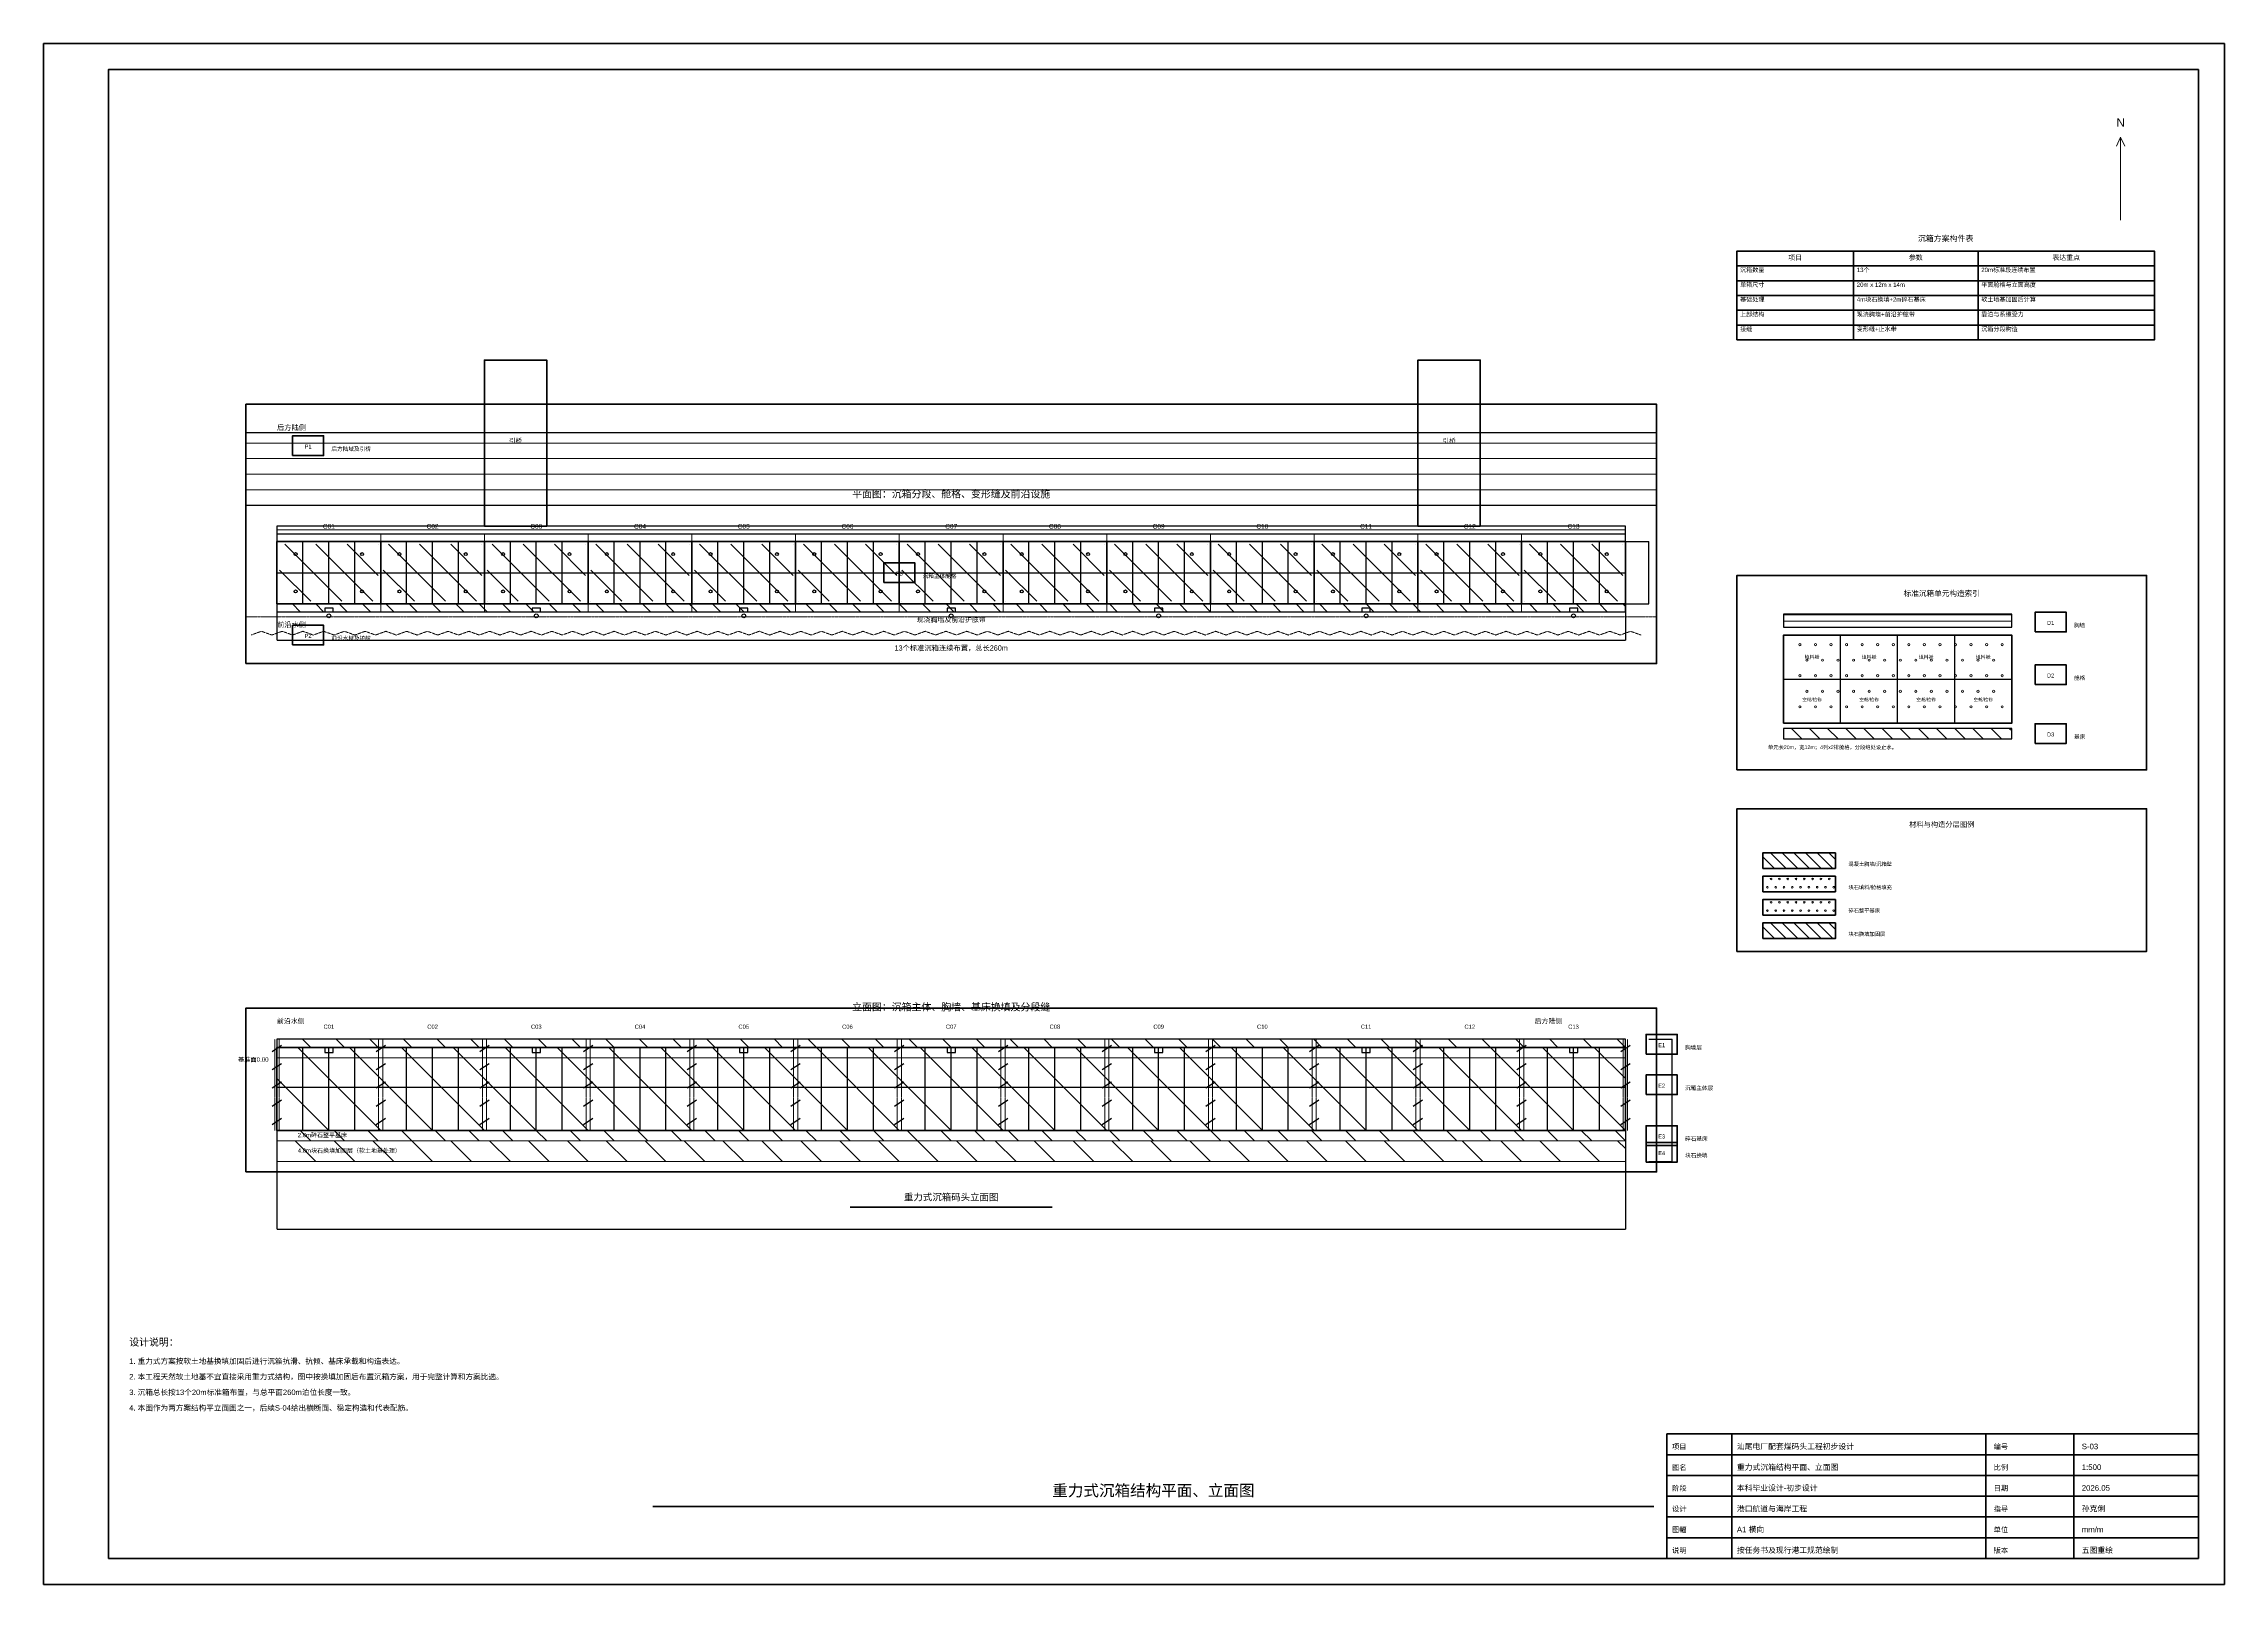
# Model space of a CAD drawing. Header units: millimetres. Extents: x 0 to 420500, y 0 to 297000.
import ezdxf
from ezdxf.enums import TextEntityAlignment as Align

# ---------------------------------------------------------------- set-up
doc = ezdxf.new("R2010")
doc.units = ezdxf.units.MM
doc.linetypes.add('CENTER', pattern=[2, 1.25, -0.25, 0.25, -0.25])
doc.linetypes.add('DASHED', pattern=[0.75, 0.5, -0.25])
for name, color, linetype, lineweight in [('0_FRAME', 7, 'Continuous', 70), ('1_MAIN', 1, 'Continuous', 50), ('2_SECONDARY', 2, 'Continuous', 25), ('3_CENTERLINE', 4, 'CENTER', 15), ('3_WATER', 4, 'DASHED', 15), ('4_HATCH', 8, 'Continuous', 13), ('5_DIM', 3, 'Continuous', 15), ('6_TEXT', 7, 'Continuous', 25)]:
    doc.layers.add(name, color=color, linetype=linetype, lineweight=lineweight)
doc.styles.get("Standard").update_dxf_attribs({"font": 'arial.ttf'})
doc.dimstyles.new('ISO-25', dxfattribs={"dimtxt": 2.5, "dimasz": 2.5, "dimexe": 1.25, "dimexo": 0.625, "dimtad": 1, "dimtxsty": 'Standard', "dimcen": 2.5, "dimadec": 0, "dimazin": 0, "dimtfac": 1, "dimtmove": 0, "dimatfit": 3, "dimfxl": 1, "dimarcsym": 0})

# ---------------------------------------------------------------- blocks, each defined once
blk = doc.blocks.new('*D1')
at = {"layer": '5_DIM', "color": 0, "lineweight": -2, "transparency": 16777216}
for p, q in [((45000, 188999), (45000, 181999)), ((305000, 188999), (305000, 181999)), ((45002, 182000), (304998, 182000))]:
    blk.add_line(p, q, dxfattribs=at)
at = {"layer": '5_DIM', "color": 0, "transparency": 16777216}
for points in [[(45002, 182000), (45002, 182000), (45000, 182000)], [(304998, 182000), (304998, 182000), (305000, 182000)]]:
    blk.add_solid(points, dxfattribs=at)
at = {"layer": 'Defpoints', "color": 0, "transparency": 16777216}
for p in [(45000, 189000), (305000, 189000), (305000, 182000)]:
    blk.add_point(p, dxfattribs=at)
at = {"layer": '5_DIM', "color": 0, "transparency": 16777216, "insert": (175000, 182002), "char_height": 2.5, "attachment_point": 5}
blk.add_mtext('260000', dxfattribs=at)
blk = doc.blocks.new('*D2')
at = {"layer": '5_DIM', "color": 0, "lineweight": -2, "transparency": 16777216}
for p, q in [((305001, 201000), (309501, 201000)), ((309500, 189003), (309500, 200998)), ((305001, 189000), (309501, 189000))]:
    blk.add_line(p, q, dxfattribs=at)
at = {"layer": '5_DIM', "color": 0, "transparency": 16777216}
for points in [[(309500, 200998), (309500, 200998), (309500, 201000)], [(309500, 189003), (309500, 189003), (309500, 189000)]]:
    blk.add_solid(points, dxfattribs=at)
at = {"layer": 'Defpoints', "color": 0, "transparency": 16777216}
for p in [(305000, 201000), (309500, 201000), (305000, 189000)]:
    blk.add_point(p, dxfattribs=at)
at = {"layer": '5_DIM', "color": 0, "transparency": 16777216, "insert": (309498, 195000), "char_height": 2.5, "attachment_point": 5, "rotation": 90}
blk.add_mtext('12000', dxfattribs=at)
blk = doc.blocks.new('*D3')
at = {"layer": '5_DIM', "color": 0, "lineweight": -2, "transparency": 16777216}
for p, q in [((45000, 87499), (45000, 68499)), ((305000, 87499), (305000, 68499)), ((45002, 68500), (304998, 68500))]:
    blk.add_line(p, q, dxfattribs=at)
at = {"layer": '5_DIM', "color": 0, "transparency": 16777216}
for points in [[(45002, 68500), (45002, 68500), (45000, 68500)], [(304998, 68500), (304998, 68500), (305000, 68500)]]:
    blk.add_solid(points, dxfattribs=at)
at = {"layer": 'Defpoints', "color": 0, "transparency": 16777216}
for p in [(45000, 87500), (305000, 87500), (305000, 68500)]:
    blk.add_point(p, dxfattribs=at)
at = {"layer": '5_DIM', "color": 0, "transparency": 16777216, "insert": (175000, 68502), "char_height": 2.5, "attachment_point": 5}
blk.add_mtext('260000', dxfattribs=at)
blk = doc.blocks.new('*D4')
at = {"layer": '5_DIM', "color": 0, "lineweight": -2, "transparency": 16777216}
for p, q in [((309501, 105100), (314001, 105100)), ((314000, 81503), (314000, 105098)), ((309501, 81500), (314001, 81500))]:
    blk.add_line(p, q, dxfattribs=at)
at = {"layer": '5_DIM', "color": 0, "transparency": 16777216}
for points in [[(314000, 105098), (314000, 105098), (314000, 105100)], [(314000, 81503), (314000, 81503), (314000, 81500)]]:
    blk.add_solid(points, dxfattribs=at)
at = {"layer": 'Defpoints', "color": 0, "transparency": 16777216}
for p in [(309500, 105100), (314000, 105100), (309500, 81500)]:
    blk.add_point(p, dxfattribs=at)
at = {"layer": '5_DIM', "color": 0, "transparency": 16777216, "insert": (313998, 93300), "char_height": 2.5, "attachment_point": 5, "rotation": 90}
blk.add_mtext('23600', dxfattribs=at)

msp = doc.modelspace()

# ---------------------------------------------------------------- linework, layer by layer
at = {"layer": '0_FRAME'}
for p, q in [((155500, 72700), (194500, 72700)), ((325500, 5000), (325500, 29000)), ((374500, 5000), (374500, 29000)), ((391500, 5000), (391500, 29000)), ((313000, 25000), (415500, 25000)), ((313000, 21000), (415500, 21000)), ((313000, 17000), (415500, 17000)), ((117500, 15000), (310500, 15000)), ((313000, 13000), (415500, 13000)), ((313000, 9000), (415500, 9000))]:
    msp.add_line(p, q, dxfattribs=at)
for points in [[(0, 0), (420500, 0), (420500, 297000), (0, 297000)], [(12500, 5000), (415500, 5000), (415500, 292000), (12500, 292000)], [(326500, 254150), (349000, 254150), (349000, 257000), (326500, 257000)], [(349000, 254150), (373000, 254150), (373000, 257000), (349000, 257000)], [(373000, 254150), (407000, 254150), (407000, 257000), (373000, 257000)], [(326500, 251300), (349000, 251300), (349000, 254150), (326500, 254150)], [(349000, 251300), (373000, 251300), (373000, 254150), (349000, 254150)], [(373000, 251300), (407000, 251300), (407000, 254150), (373000, 254150)], [(326500, 248450), (349000, 248450), (349000, 251300), (326500, 251300)], [(326500, 245600), (349000, 245600), (349000, 248450), (326500, 248450)], [(349000, 248450), (373000, 248450), (373000, 251300), (349000, 251300)], [(349000, 245600), (373000, 245600), (373000, 248450), (349000, 248450)], [(373000, 248450), (407000, 248450), (407000, 251300), (373000, 251300)], [(373000, 245600), (407000, 245600), (407000, 248450), (373000, 248450)], [(326500, 242750), (349000, 242750), (349000, 245600), (326500, 245600)], [(349000, 242750), (373000, 242750), (373000, 245600), (349000, 245600)], [(373000, 242750), (407000, 242750), (407000, 245600), (373000, 245600)], [(326500, 239900), (349000, 239900), (349000, 242750), (326500, 242750)], [(349000, 239900), (373000, 239900), (373000, 242750), (349000, 242750)], [(373000, 239900), (407000, 239900), (407000, 242750), (373000, 242750)], [(39000, 177500), (311000, 177500), (311000, 227500), (39000, 227500)], [(48000, 217600), (54000, 217600), (54000, 221400), (48000, 221400)], [(162000, 193100), (168000, 193100), (168000, 196900), (162000, 196900)], [(326500, 157000), (405500, 157000), (405500, 194500), (326500, 194500)], [(384000, 183600), (390000, 183600), (390000, 187400), (384000, 187400)], [(48000, 181100), (54000, 181100), (54000, 184900), (48000, 184900)], [(384000, 173450), (390000, 173450), (390000, 177250), (384000, 177250)], [(384000, 162100), (390000, 162100), (390000, 165900), (384000, 165900)], [(326500, 122000), (405500, 122000), (405500, 149500), (326500, 149500)], [(331500, 138000), (345500, 138000), (345500, 141000), (331500, 141000)], [(331500, 133500), (345500, 133500), (345500, 136500), (331500, 136500)], [(331500, 129000), (345500, 129000), (345500, 132000), (331500, 132000)], [(331500, 124500), (345500, 124500), (345500, 127500), (331500, 127500)], [(39000, 79500), (311000, 79500), (311000, 111100), (39000, 111100)], [(309000, 102200), (315000, 102200), (315000, 106000), (309000, 106000)], [(309000, 94400), (315000, 94400), (315000, 98200), (309000, 98200)], [(309000, 84600), (315000, 84600), (315000, 88400), (309000, 88400)], [(309000, 81400), (315000, 81400), (315000, 85200), (309000, 85200)], [(313000, 5000), (415500, 5000), (415500, 29000), (313000, 29000)]]:
    msp.add_lwpolyline(points, close=True, dxfattribs=at)
at = {"layer": '1_MAIN'}
for points in [[(85000, 204000), (97000, 204000), (97000, 236000), (85000, 236000)], [(265000, 204000), (277000, 204000), (277000, 236000), (265000, 236000)], [(45000, 189000), (305000, 189000), (305000, 201000), (45000, 201000)], [(45000, 189000), (65000, 189000), (65000, 201000), (45000, 201000)], [(65000, 189000), (85000, 189000), (85000, 201000), (65000, 201000)], [(85000, 189000), (105000, 189000), (105000, 201000), (85000, 201000)], [(105000, 189000), (125000, 189000), (125000, 201000), (105000, 201000)], [(125000, 189000), (145000, 189000), (145000, 201000), (125000, 201000)], [(145000, 189000), (165000, 189000), (165000, 201000), (145000, 201000)], [(165000, 189000), (185000, 189000), (185000, 201000), (165000, 201000)], [(185000, 189000), (205000, 189000), (205000, 201000), (185000, 201000)], [(205000, 189000), (225000, 189000), (225000, 201000), (205000, 201000)], [(225000, 189000), (245000, 189000), (245000, 201000), (225000, 201000)], [(245000, 189000), (265000, 189000), (265000, 201000), (245000, 201000)], [(265000, 189000), (285000, 189000), (285000, 201000), (265000, 201000)], [(285000, 189000), (305000, 189000), (305000, 201000), (285000, 201000)], [(335500, 166000), (379500, 166000), (379500, 183000), (335500, 183000)], [(45000, 87500), (305000, 87500), (305000, 103500), (45000, 103500)]]:
    msp.add_lwpolyline(points, close=True, dxfattribs=at)
at = {"layer": '2_SECONDARY'}
for p, q in [((45000, 202500), (305000, 202500)), ((50000, 189000), (50000, 201000)), ((55000, 189000), (55000, 201000)), ((60000, 189000), (60000, 201000)), ((70000, 189000), (70000, 201000)), ((75000, 189000), (75000, 201000)), ((80000, 189000), (80000, 201000)), ((90000, 189000), (90000, 201000)), ((95000, 189000), (95000, 201000)), ((100000, 189000), (100000, 201000)), ((110000, 189000), (110000, 201000)), ((115000, 189000), (115000, 201000)), ((120000, 189000), (120000, 201000)), ((130000, 189000), (130000, 201000)), ((135000, 189000), (135000, 201000)), ((140000, 189000), (140000, 201000)), ((150000, 189000), (150000, 201000)), ((155000, 189000), (155000, 201000)), ((160000, 189000), (160000, 201000)), ((170000, 189000), (170000, 201000)), ((175000, 189000), (175000, 201000)), ((180000, 189000), (180000, 201000)), ((190000, 189000), (190000, 201000)), ((195000, 189000), (195000, 201000)), ((200000, 189000), (200000, 201000)), ((210000, 189000), (210000, 201000)), ((215000, 189000), (215000, 201000)), ((220000, 189000), (220000, 201000)), ((230000, 189000), (230000, 201000)), ((235000, 189000), (235000, 201000)), ((240000, 189000), (240000, 201000)), ((250000, 189000), (250000, 201000)), ((255000, 189000), (255000, 201000)), ((260000, 189000), (260000, 201000)), ((270000, 189000), (270000, 201000)), ((275000, 189000), (275000, 201000)), ((280000, 189000), (280000, 201000)), ((290000, 189000), (290000, 201000)), ((295000, 189000), (295000, 201000)), ((300000, 189000), (300000, 201000)), ((45000, 195000), (65000, 195000)), ((65000, 195000), (85000, 195000)), ((85000, 195000), (105000, 195000)), ((105000, 195000), (125000, 195000)), ((125000, 195000), (145000, 195000)), ((145000, 195000), (165000, 195000)), ((165000, 195000), (185000, 195000)), ((185000, 195000), (205000, 195000)), ((205000, 195000), (225000, 195000)), ((225000, 195000), (245000, 195000)), ((245000, 195000), (265000, 195000)), ((265000, 195000), (285000, 195000)), ((285000, 195000), (305000, 195000)), ((346500, 166000), (346500, 183000)), ((357500, 166000), (357500, 183000)), ((368500, 166000), (368500, 183000)), ((335500, 174500), (379500, 174500)), ((44100, 102740), (45900, 103940)), ((50000, 87500), (50000, 103500)), ((55000, 87500), (55000, 103500)), ((60000, 87500), (60000, 103500)), ((64100, 102740), (65900, 103940)), ((70000, 87500), (70000, 103500)), ((75000, 87500), (75000, 103500)), ((80000, 87500), (80000, 103500)), ((84100, 102740), (85900, 103940)), ((90000, 87500), (90000, 103500)), ((95000, 87500), (95000, 103500)), ((100000, 87500), (100000, 103500)), ((104100, 102740), (105900, 103940)), ((110000, 87500), (110000, 103500)), ((115000, 87500), (115000, 103500)), ((120000, 87500), (120000, 103500)), ((124100, 102740), (125900, 103940)), ((130000, 87500), (130000, 103500)), ((135000, 87500), (135000, 103500)), ((140000, 87500), (140000, 103500)), ((144100, 102740), (145900, 103940)), ((150000, 87500), (150000, 103500)), ((155000, 87500), (155000, 103500)), ((160000, 87500), (160000, 103500)), ((164100, 102740), (165900, 103940)), ((170000, 87500), (170000, 103500)), ((175000, 87500), (175000, 103500)), ((180000, 87500), (180000, 103500)), ((184100, 102740), (185900, 103940)), ((190000, 87500), (190000, 103500)), ((195000, 87500), (195000, 103500)), ((200000, 87500), (200000, 103500)), ((204100, 102740), (205900, 103940)), ((210000, 87500), (210000, 103500)), ((215000, 87500), (215000, 103500)), ((220000, 87500), (220000, 103500)), ((224100, 102740), (225900, 103940)), ((230000, 87500), (230000, 103500)), ((235000, 87500), (235000, 103500)), ((240000, 87500), (240000, 103500)), ((244100, 102740), (245900, 103940)), ((250000, 87500), (250000, 103500)), ((255000, 87500), (255000, 103500)), ((260000, 87500), (260000, 103500)), ((264100, 102740), (265900, 103940)), ((270000, 87500), (270000, 103500)), ((275000, 87500), (275000, 103500)), ((280000, 87500), (280000, 103500)), ((284100, 102740), (285900, 103940)), ((290000, 87500), (290000, 103500)), ((295000, 87500), (295000, 103500)), ((300000, 87500), (300000, 103500)), ((304100, 102740), (305900, 103940)), ((44100, 99220), (45900, 100420)), ((44100, 95700), (45900, 96900)), ((64100, 99220), (65900, 100420)), ((64100, 95700), (65900, 96900)), ((84100, 99220), (85900, 100420)), ((84100, 95700), (85900, 96900)), ((104100, 99220), (105900, 100420)), ((104100, 95700), (105900, 96900)), ((124100, 99220), (125900, 100420)), ((124100, 95700), (125900, 96900)), ((144100, 99220), (145900, 100420)), ((144100, 95700), (145900, 96900)), ((164100, 99220), (165900, 100420)), ((164100, 95700), (165900, 96900)), ((184100, 99220), (185900, 100420)), ((184100, 95700), (185900, 96900)), ((204100, 99220), (205900, 100420)), ((204100, 95700), (205900, 96900)), ((224100, 99220), (225900, 100420)), ((224100, 95700), (225900, 96900)), ((244100, 99220), (245900, 100420)), ((244100, 95700), (245900, 96900)), ((264100, 99220), (265900, 100420)), ((264100, 95700), (265900, 96900)), ((284100, 99220), (285900, 100420)), ((284100, 95700), (285900, 96900)), ((304100, 99220), (305900, 100420)), ((304100, 95700), (305900, 96900)), ((44100, 92180), (45900, 93380)), ((45000, 95820), (65000, 95820)), ((64100, 92180), (65900, 93380)), ((65000, 95820), (85000, 95820)), ((84100, 92180), (85900, 93380)), ((85000, 95820), (105000, 95820)), ((104100, 92180), (105900, 93380)), ((105000, 95820), (125000, 95820)), ((124100, 92180), (125900, 93380)), ((125000, 95820), (145000, 95820)), ((144100, 92180), (145900, 93380)), ((145000, 95820), (165000, 95820)), ((164100, 92180), (165900, 93380)), ((165000, 95820), (185000, 95820)), ((184100, 92180), (185900, 93380)), ((185000, 95820), (205000, 95820)), ((204100, 92180), (205900, 93380)), ((205000, 95820), (225000, 95820)), ((224100, 92180), (225900, 93380)), ((225000, 95820), (245000, 95820)), ((244100, 92180), (245900, 93380)), ((245000, 95820), (265000, 95820)), ((264100, 92180), (265900, 93380)), ((265000, 95820), (285000, 95820)), ((284100, 92180), (285900, 93380)), ((285000, 95820), (305000, 95820)), ((304100, 92180), (305900, 93380)), ((44100, 88660), (45900, 89860)), ((64100, 88660), (65900, 89860)), ((84100, 88660), (85900, 89860)), ((104100, 88660), (105900, 89860)), ((124100, 88660), (125900, 89860)), ((144100, 88660), (145900, 89860)), ((164100, 88660), (165900, 89860)), ((184100, 88660), (185900, 89860)), ((204100, 88660), (205900, 89860)), ((224100, 88660), (225900, 89860)), ((244100, 88660), (245900, 89860)), ((264100, 88660), (265900, 89860)), ((284100, 88660), (285900, 89860)), ((304100, 88660), (305900, 89860))]:
    msp.add_line(p, q, dxfattribs=at)
for points in [[(39000, 208000), (311000, 208000), (311000, 222000), (39000, 222000)], [(45000, 201000), (305000, 201000), (305000, 204000), (45000, 204000)], [(45000, 187500), (305000, 187500), (305000, 189000), (45000, 189000)], [(54200, 187500), (55800, 187500), (55800, 188150), (54200, 188150)], [(94200, 187500), (95800, 187500), (95800, 188150), (94200, 188150)], [(134200, 187500), (135800, 187500), (135800, 188150), (134200, 188150)], [(174200, 187500), (175800, 187500), (175800, 188150), (174200, 188150)], [(214200, 187500), (215800, 187500), (215800, 188150), (214200, 188150)], [(254200, 187500), (255800, 187500), (255800, 188150), (254200, 188150)], [(294200, 187500), (295800, 187500), (295800, 188150), (294200, 188150)], [(335500, 184500), (379500, 184500), (379500, 187000), (335500, 187000)], [(335500, 163000), (379500, 163000), (379500, 165000), (335500, 165000)], [(45000, 103500), (305000, 103500), (305000, 105100), (45000, 105100)], [(54200, 102500), (55800, 102500), (55800, 103500), (54200, 103500)], [(94200, 102500), (95800, 102500), (95800, 103500), (94200, 103500)], [(134200, 102500), (135800, 102500), (135800, 103500), (134200, 103500)], [(174200, 102500), (175800, 102500), (175800, 103500), (174200, 103500)], [(214200, 102500), (215800, 102500), (215800, 103500), (214200, 103500)], [(254200, 102500), (255800, 102500), (255800, 103500), (254200, 103500)], [(294200, 102500), (295800, 102500), (295800, 103500), (294200, 103500)]]:
    msp.add_lwpolyline(points, close=True, dxfattribs=at)
for centre, radius in [((48600, 198600), 280), ((61400, 198600), 280), ((68600, 198600), 280), ((81400, 198600), 280), ((88600, 198600), 280), ((101400, 198600), 280), ((108600, 198600), 280), ((121400, 198600), 280), ((128600, 198600), 280), ((141400, 198600), 280), ((148600, 198600), 280), ((161400, 198600), 280), ((168600, 198600), 280), ((181400, 198600), 280), ((188600, 198600), 280), ((201400, 198600), 280), ((208600, 198600), 280), ((221400, 198600), 280), ((228600, 198600), 280), ((241400, 198600), 280), ((248600, 198600), 280), ((261400, 198600), 280), ((268600, 198600), 280), ((281400, 198600), 280), ((288600, 198600), 280), ((301400, 198600), 280), ((48600, 191400), 280), ((61400, 191400), 280), ((68600, 191400), 280), ((81400, 191400), 280), ((88600, 191400), 280), ((101400, 191400), 280), ((108600, 191400), 280), ((121400, 191400), 280), ((128600, 191400), 280), ((141400, 191400), 280), ((148600, 191400), 280), ((161400, 191400), 280), ((168600, 191400), 280), ((181400, 191400), 280), ((188600, 191400), 280), ((201400, 191400), 280), ((208600, 191400), 280), ((221400, 191400), 280), ((228600, 191400), 280), ((241400, 191400), 280), ((248600, 191400), 280), ((261400, 191400), 280), ((268600, 191400), 280), ((281400, 191400), 280), ((288600, 191400), 280), ((301400, 191400), 280), ((55000, 186700), 360), ((95000, 186700), 360), ((135000, 186700), 360), ((175000, 186700), 360), ((215000, 186700), 360), ((255000, 186700), 360), ((295000, 186700), 360)]:
    msp.add_circle(centre, radius, dxfattribs=at)
at = {"layer": '3_CENTERLINE'}
for p, q in [((45000, 187400), (45000, 202600)), ((65000, 187400), (65000, 202600)), ((85000, 187400), (85000, 202600)), ((105000, 187400), (105000, 202600)), ((125000, 187400), (125000, 202600)), ((145000, 187400), (145000, 202600)), ((165000, 187400), (165000, 202600)), ((185000, 187400), (185000, 202600)), ((205000, 187400), (205000, 202600)), ((225000, 187400), (225000, 202600)), ((245000, 187400), (245000, 202600)), ((265000, 187400), (265000, 202600)), ((285000, 187400), (285000, 202600)), ((305000, 187400), (305000, 202600)), ((44600, 87500), (44600, 105100)), ((45400, 87500), (45400, 105100)), ((64600, 87500), (64600, 105100)), ((65400, 87500), (65400, 105100)), ((84600, 87500), (84600, 105100)), ((85400, 87500), (85400, 105100)), ((104600, 87500), (104600, 105100)), ((105400, 87500), (105400, 105100)), ((124600, 87500), (124600, 105100)), ((125400, 87500), (125400, 105100)), ((144600, 87500), (144600, 105100)), ((145400, 87500), (145400, 105100)), ((164600, 87500), (164600, 105100)), ((165400, 87500), (165400, 105100)), ((184600, 87500), (184600, 105100)), ((185400, 87500), (185400, 105100)), ((204600, 87500), (204600, 105100)), ((205400, 87500), (205400, 105100)), ((224600, 87500), (224600, 105100)), ((225400, 87500), (225400, 105100)), ((244600, 87500), (244600, 105100)), ((245400, 87500), (245400, 105100)), ((264600, 87500), (264600, 105100)), ((265400, 87500), (265400, 105100)), ((284600, 87500), (284600, 105100)), ((285400, 87500), (285400, 105100)), ((304600, 87500), (304600, 105100)), ((305400, 87500), (305400, 105100))]:
    msp.add_line(p, q, dxfattribs=at)
at = {"layer": '3_WATER'}
for p, q in [((40000, 183000), (42000, 183720)), ((42000, 183720), (44000, 183000)), ((44000, 183000), (46000, 183720)), ((46000, 183720), (48000, 183000)), ((48000, 183000), (50000, 183720)), ((50000, 183720), (52000, 183000)), ((52000, 183000), (54000, 183720)), ((54000, 183720), (56000, 183000)), ((56000, 183000), (58000, 183720)), ((58000, 183720), (60000, 183000)), ((60000, 183000), (62000, 183720)), ((62000, 183720), (64000, 183000)), ((64000, 183000), (66000, 183720)), ((66000, 183720), (68000, 183000)), ((68000, 183000), (70000, 183720)), ((70000, 183720), (72000, 183000)), ((72000, 183000), (74000, 183720)), ((74000, 183720), (76000, 183000)), ((76000, 183000), (78000, 183720)), ((78000, 183720), (80000, 183000)), ((80000, 183000), (82000, 183720)), ((82000, 183720), (84000, 183000)), ((84000, 183000), (86000, 183720)), ((86000, 183720), (88000, 183000)), ((88000, 183000), (90000, 183720)), ((90000, 183720), (92000, 183000)), ((92000, 183000), (94000, 183720)), ((94000, 183720), (96000, 183000)), ((96000, 183000), (98000, 183720)), ((98000, 183720), (100000, 183000)), ((100000, 183000), (102000, 183720)), ((102000, 183720), (104000, 183000)), ((104000, 183000), (106000, 183720)), ((106000, 183720), (108000, 183000)), ((108000, 183000), (110000, 183720)), ((110000, 183720), (112000, 183000)), ((112000, 183000), (114000, 183720)), ((114000, 183720), (116000, 183000)), ((116000, 183000), (118000, 183720)), ((118000, 183720), (120000, 183000)), ((120000, 183000), (122000, 183720)), ((122000, 183720), (124000, 183000)), ((124000, 183000), (126000, 183720)), ((126000, 183720), (128000, 183000)), ((128000, 183000), (130000, 183720)), ((130000, 183720), (132000, 183000)), ((132000, 183000), (134000, 183720)), ((134000, 183720), (136000, 183000)), ((136000, 183000), (138000, 183720)), ((138000, 183720), (140000, 183000)), ((140000, 183000), (142000, 183720)), ((142000, 183720), (144000, 183000)), ((144000, 183000), (146000, 183720)), ((146000, 183720), (148000, 183000)), ((148000, 183000), (150000, 183720)), ((150000, 183720), (152000, 183000)), ((152000, 183000), (154000, 183720)), ((154000, 183720), (156000, 183000)), ((156000, 183000), (158000, 183720)), ((158000, 183720), (160000, 183000)), ((160000, 183000), (162000, 183720)), ((162000, 183720), (164000, 183000)), ((164000, 183000), (166000, 183720)), ((166000, 183720), (168000, 183000)), ((168000, 183000), (170000, 183720)), ((170000, 183720), (172000, 183000)), ((172000, 183000), (174000, 183720)), ((174000, 183720), (176000, 183000)), ((176000, 183000), (178000, 183720)), ((178000, 183720), (180000, 183000)), ((180000, 183000), (182000, 183720)), ((182000, 183720), (184000, 183000)), ((184000, 183000), (186000, 183720)), ((186000, 183720), (188000, 183000)), ((188000, 183000), (190000, 183720)), ((190000, 183720), (192000, 183000)), ((192000, 183000), (194000, 183720)), ((194000, 183720), (196000, 183000)), ((196000, 183000), (198000, 183720)), ((198000, 183720), (200000, 183000)), ((200000, 183000), (202000, 183720)), ((202000, 183720), (204000, 183000)), ((204000, 183000), (206000, 183720)), ((206000, 183720), (208000, 183000)), ((208000, 183000), (210000, 183720)), ((210000, 183720), (212000, 183000)), ((212000, 183000), (214000, 183720)), ((214000, 183720), (216000, 183000)), ((216000, 183000), (218000, 183720)), ((218000, 183720), (220000, 183000)), ((220000, 183000), (222000, 183720)), ((222000, 183720), (224000, 183000)), ((224000, 183000), (226000, 183720)), ((226000, 183720), (228000, 183000)), ((228000, 183000), (230000, 183720)), ((230000, 183720), (232000, 183000)), ((232000, 183000), (234000, 183720)), ((234000, 183720), (236000, 183000)), ((236000, 183000), (238000, 183720)), ((238000, 183720), (240000, 183000)), ((240000, 183000), (242000, 183720)), ((242000, 183720), (244000, 183000)), ((244000, 183000), (246000, 183720)), ((246000, 183720), (248000, 183000)), ((248000, 183000), (250000, 183720)), ((250000, 183720), (252000, 183000)), ((252000, 183000), (254000, 183720)), ((254000, 183720), (256000, 183000)), ((256000, 183000), (258000, 183720)), ((258000, 183720), (260000, 183000)), ((260000, 183000), (262000, 183720)), ((262000, 183720), (264000, 183000)), ((264000, 183000), (266000, 183720)), ((266000, 183720), (268000, 183000)), ((268000, 183000), (270000, 183720)), ((270000, 183720), (272000, 183000)), ((272000, 183000), (274000, 183720)), ((274000, 183720), (276000, 183000)), ((276000, 183000), (278000, 183720)), ((278000, 183720), (280000, 183000)), ((280000, 183000), (282000, 183720)), ((282000, 183720), (284000, 183000)), ((284000, 183000), (286000, 183720)), ((286000, 183720), (288000, 183000)), ((288000, 183000), (290000, 183720)), ((290000, 183720), (292000, 183000)), ((292000, 183000), (294000, 183720)), ((294000, 183720), (296000, 183000)), ((296000, 183000), (298000, 183720)), ((298000, 183720), (300000, 183000)), ((300000, 183000), (302000, 183720)), ((302000, 183720), (304000, 183000)), ((304000, 183000), (306000, 183720)), ((306000, 183720), (308000, 183000))]:
    msp.add_line(p, q, dxfattribs=at)
msp.add_lwpolyline([(39000, 177500), (311000, 177500), (311000, 186500), (39000, 186500)], close=True, dxfattribs=at)
at = {"layer": '4_HATCH'}
for p, q in [((39000, 220000), (311000, 220000)), ((39000, 217000), (311000, 217000)), ((39000, 214000), (311000, 214000)), ((39000, 211000), (311000, 211000)), ((45000, 203250), (305000, 203250)), ((57500, 189500), (46500, 200500)), ((63500, 189500), (52500, 200500)), ((64500, 194500), (58500, 200500)), ((64500, 200500), (64500, 200500)), ((77500, 189500), (66500, 200500)), ((83500, 189500), (72500, 200500)), ((84500, 194500), (78500, 200500)), ((84500, 200500), (84500, 200500)), ((97500, 189500), (86500, 200500)), ((103500, 189500), (92500, 200500)), ((104500, 194500), (98500, 200500)), ((104500, 200500), (104500, 200500)), ((117500, 189500), (106500, 200500)), ((123500, 189500), (112500, 200500)), ((124500, 194500), (118500, 200500)), ((124500, 200500), (124500, 200500)), ((137500, 189500), (126500, 200500)), ((143500, 189500), (132500, 200500)), ((144500, 194500), (138500, 200500)), ((144500, 200500), (144500, 200500)), ((157500, 189500), (146500, 200500)), ((163500, 189500), (152500, 200500)), ((164500, 194500), (158500, 200500)), ((164500, 200500), (164500, 200500)), ((177500, 189500), (166500, 200500)), ((183500, 189500), (172500, 200500)), ((184500, 194500), (178500, 200500)), ((184500, 200500), (184500, 200500)), ((197500, 189500), (186500, 200500)), ((203500, 189500), (192500, 200500)), ((204500, 194500), (198500, 200500)), ((204500, 200500), (204500, 200500)), ((217500, 189500), (206500, 200500)), ((223500, 189500), (212500, 200500)), ((224500, 194500), (218500, 200500)), ((224500, 200500), (224500, 200500)), ((237500, 189500), (226500, 200500)), ((243500, 189500), (232500, 200500)), ((244500, 194500), (238500, 200500)), ((244500, 200500), (244500, 200500)), ((257500, 189500), (246500, 200500)), ((263500, 189500), (252500, 200500)), ((264500, 194500), (258500, 200500)), ((264500, 200500), (264500, 200500)), ((277500, 189500), (266500, 200500)), ((283500, 189500), (272500, 200500)), ((284500, 194500), (278500, 200500)), ((284500, 200500), (284500, 200500)), ((297500, 189500), (286500, 200500)), ((303500, 189500), (292500, 200500)), ((304500, 194500), (298500, 200500)), ((304500, 200500), (304500, 200500)), ((51500, 189500), (45500, 195500)), ((71500, 189500), (65500, 195500)), ((91500, 189500), (85500, 195500)), ((111500, 189500), (105500, 195500)), ((131500, 189500), (125500, 195500)), ((151500, 189500), (145500, 195500)), ((171500, 189500), (165500, 195500)), ((191500, 189500), (185500, 195500)), ((211500, 189500), (205500, 195500)), ((231500, 189500), (225500, 195500)), ((251500, 189500), (245500, 195500)), ((271500, 189500), (265500, 195500)), ((291500, 189500), (285500, 195500)), ((45500, 189500), (45500, 189500)), ((65500, 189500), (65500, 189500)), ((85500, 189500), (85500, 189500)), ((105500, 189500), (105500, 189500)), ((125500, 189500), (125500, 189500)), ((145500, 189500), (145500, 189500)), ((165500, 189500), (165500, 189500)), ((185500, 189500), (185500, 189500)), ((205500, 189500), (205500, 189500)), ((225500, 189500), (225500, 189500)), ((245500, 189500), (245500, 189500)), ((265500, 189500), (265500, 189500)), ((285500, 189500), (285500, 189500)), ((45000, 187500), (45000, 187500)), ((49500, 187500), (48000, 189000)), ((54000, 187500), (52500, 189000)), ((58500, 187500), (57000, 189000)), ((63000, 187500), (61500, 189000)), ((67500, 187500), (66000, 189000)), ((72000, 187500), (70500, 189000)), ((76500, 187500), (75000, 189000)), ((81000, 187500), (79500, 189000)), ((85500, 187500), (84000, 189000)), ((90000, 187500), (88500, 189000)), ((94500, 187500), (93000, 189000)), ((99000, 187500), (97500, 189000)), ((103500, 187500), (102000, 189000)), ((108000, 187500), (106500, 189000)), ((112500, 187500), (111000, 189000)), ((117000, 187500), (115500, 189000)), ((121500, 187500), (120000, 189000)), ((126000, 187500), (124500, 189000)), ((130500, 187500), (129000, 189000)), ((135000, 187500), (133500, 189000)), ((139500, 187500), (138000, 189000)), ((144000, 187500), (142500, 189000)), ((148500, 187500), (147000, 189000)), ((153000, 187500), (151500, 189000)), ((157500, 187500), (156000, 189000)), ((162000, 187500), (160500, 189000)), ((166500, 187500), (165000, 189000)), ((171000, 187500), (169500, 189000)), ((175500, 187500), (174000, 189000)), ((180000, 187500), (178500, 189000)), ((184500, 187500), (183000, 189000)), ((189000, 187500), (187500, 189000)), ((193500, 187500), (192000, 189000)), ((198000, 187500), (196500, 189000)), ((202500, 187500), (201000, 189000)), ((207000, 187500), (205500, 189000)), ((211500, 187500), (210000, 189000)), ((216000, 187500), (214500, 189000)), ((220500, 187500), (219000, 189000)), ((225000, 187500), (223500, 189000)), ((229500, 187500), (228000, 189000)), ((234000, 187500), (232500, 189000)), ((238500, 187500), (237000, 189000)), ((243000, 187500), (241500, 189000)), ((247500, 187500), (246000, 189000)), ((252000, 187500), (250500, 189000)), ((256500, 187500), (255000, 189000)), ((261000, 187500), (259500, 189000)), ((265500, 187500), (264000, 189000)), ((270000, 187500), (268500, 189000)), ((274500, 187500), (273000, 189000)), ((279000, 187500), (277500, 189000)), ((283500, 187500), (282000, 189000)), ((288000, 187500), (286500, 189000)), ((292500, 187500), (291000, 189000)), ((297000, 187500), (295500, 189000)), ((301500, 187500), (300000, 189000)), ((305000, 188500), (304500, 189000)), ((335500, 186900), (379500, 186900)), ((335500, 185700), (379500, 185700)), ((339000, 163000), (337000, 165000)), ((342500, 163000), (340500, 165000)), ((346000, 163000), (344000, 165000)), ((349500, 163000), (347500, 165000)), ((353000, 163000), (351000, 165000)), ((356500, 163000), (354500, 165000)), ((360000, 163000), (358000, 165000)), ((363500, 163000), (361500, 165000)), ((367000, 163000), (365000, 165000)), ((370500, 163000), (368500, 165000)), ((374000, 163000), (372000, 165000)), ((377500, 163000), (375500, 165000)), ((379500, 164500), (379000, 165000)), ((335500, 163000), (335500, 163000)), ((333750, 138000), (331500, 140250)), ((336000, 138000), (333000, 141000)), ((338250, 138000), (335250, 141000)), ((340500, 138000), (337500, 141000)), ((342750, 138000), (339750, 141000)), ((345000, 138000), (342000, 141000)), ((345500, 139750), (344250, 141000)), ((331500, 138000), (331500, 138000)), ((333750, 124500), (331500, 126750)), ((336000, 124500), (333000, 127500)), ((338250, 124500), (335250, 127500)), ((340500, 124500), (337500, 127500)), ((342750, 124500), (339750, 127500)), ((345000, 124500), (342000, 127500)), ((345500, 126250), (344250, 127500)), ((331500, 124500), (331500, 124500)), ((45000, 103500), (45000, 103500)), ((65000, 87500), (49000, 103500)), ((51500, 103500), (49900, 105100)), ((58000, 103500), (56400, 105100)), ((75000, 87500), (59000, 103500)), ((64500, 103500), (62900, 105100)), ((85000, 87500), (69000, 103500)), ((71000, 103500), (69400, 105100)), ((77500, 103500), (75900, 105100)), ((95000, 87500), (79000, 103500)), ((84000, 103500), (82400, 105100)), ((90500, 103500), (88900, 105100)), ((105000, 87500), (89000, 103500)), ((97000, 103500), (95400, 105100)), ((115000, 87500), (99000, 103500)), ((103500, 103500), (101900, 105100)), ((110000, 103500), (108400, 105100)), ((125000, 87500), (109000, 103500)), ((116500, 103500), (114900, 105100)), ((135000, 87500), (119000, 103500)), ((123000, 103500), (121400, 105100)), ((129500, 103500), (127900, 105100)), ((145000, 87500), (129000, 103500)), ((136000, 103500), (134400, 105100)), ((155000, 87500), (139000, 103500)), ((142500, 103500), (140900, 105100)), ((149000, 103500), (147400, 105100)), ((165000, 87500), (149000, 103500)), ((155500, 103500), (153900, 105100)), ((175000, 87500), (159000, 103500)), ((162000, 103500), (160400, 105100)), ((168500, 103500), (166900, 105100)), ((185000, 87500), (169000, 103500)), ((175000, 103500), (173400, 105100)), ((195000, 87500), (179000, 103500)), ((181500, 103500), (179900, 105100)), ((188000, 103500), (186400, 105100)), ((205000, 87500), (189000, 103500)), ((194500, 103500), (192900, 105100)), ((215000, 87500), (199000, 103500)), ((201000, 103500), (199400, 105100)), ((207500, 103500), (205900, 105100)), ((225000, 87500), (209000, 103500)), ((214000, 103500), (212400, 105100)), ((220500, 103500), (218900, 105100)), ((235000, 87500), (219000, 103500)), ((227000, 103500), (225400, 105100)), ((245000, 87500), (229000, 103500)), ((233500, 103500), (231900, 105100)), ((240000, 103500), (238400, 105100)), ((255000, 87500), (239000, 103500)), ((246500, 103500), (244900, 105100)), ((265000, 87500), (249000, 103500)), ((253000, 103500), (251400, 105100)), ((259500, 103500), (257900, 105100)), ((275000, 87500), (259000, 103500)), ((266000, 103500), (264400, 105100)), ((285000, 87500), (269000, 103500)), ((272500, 103500), (270900, 105100)), ((279000, 103500), (277400, 105100)), ((295000, 87500), (279000, 103500)), ((285500, 103500), (283900, 105100)), ((305000, 87500), (289000, 103500)), ((292000, 103500), (290400, 105100)), ((298500, 103500), (296900, 105100)), ((305000, 97500), (299000, 103500)), ((305000, 103500), (303400, 105100)), ((55000, 87500), (45000, 97500)), ((45000, 87500), (45000, 87500)), ((45000, 85500), (45000, 85500)), ((52500, 81500), (48500, 85500)), ((51500, 85500), (49500, 87500)), ((58000, 85500), (56000, 87500)), ((60000, 81500), (56000, 85500)), ((64500, 85500), (62500, 87500)), ((67500, 81500), (63500, 85500)), ((71000, 85500), (69000, 87500)), ((75000, 81500), (71000, 85500)), ((77500, 85500), (75500, 87500)), ((82500, 81500), (78500, 85500)), ((84000, 85500), (82000, 87500)), ((90000, 81500), (86000, 85500)), ((90500, 85500), (88500, 87500)), ((97500, 81500), (93500, 85500)), ((97000, 85500), (95000, 87500)), ((105000, 81500), (101000, 85500)), ((103500, 85500), (101500, 87500)), ((110000, 85500), (108000, 87500)), ((112500, 81500), (108500, 85500)), ((116500, 85500), (114500, 87500)), ((120000, 81500), (116000, 85500)), ((123000, 85500), (121000, 87500)), ((127500, 81500), (123500, 85500)), ((129500, 85500), (127500, 87500)), ((135000, 81500), (131000, 85500)), ((136000, 85500), (134000, 87500)), ((142500, 81500), (138500, 85500)), ((142500, 85500), (140500, 87500)), ((150000, 81500), (146000, 85500)), ((149000, 85500), (147000, 87500)), ((155500, 85500), (153500, 87500)), ((157500, 81500), (153500, 85500)), ((162000, 85500), (160000, 87500)), ((165000, 81500), (161000, 85500)), ((168500, 85500), (166500, 87500)), ((172500, 81500), (168500, 85500)), ((175000, 85500), (173000, 87500)), ((180000, 81500), (176000, 85500)), ((181500, 85500), (179500, 87500)), ((187500, 81500), (183500, 85500)), ((188000, 85500), (186000, 87500)), ((195000, 81500), (191000, 85500)), ((194500, 85500), (192500, 87500)), ((202500, 81500), (198500, 85500)), ((201000, 85500), (199000, 87500)), ((207500, 85500), (205500, 87500)), ((210000, 81500), (206000, 85500)), ((214000, 85500), (212000, 87500)), ((217500, 81500), (213500, 85500)), ((220500, 85500), (218500, 87500)), ((225000, 81500), (221000, 85500)), ((227000, 85500), (225000, 87500)), ((232500, 81500), (228500, 85500)), ((233500, 85500), (231500, 87500)), ((240000, 81500), (236000, 85500)), ((240000, 85500), (238000, 87500)), ((247500, 81500), (243500, 85500)), ((246500, 85500), (244500, 87500)), ((253000, 85500), (251000, 87500)), ((255000, 81500), (251000, 85500)), ((259500, 85500), (257500, 87500)), ((262500, 81500), (258500, 85500)), ((266000, 85500), (264000, 87500)), ((270000, 81500), (266000, 85500)), ((272500, 85500), (270500, 87500)), ((277500, 81500), (273500, 85500)), ((279000, 85500), (277000, 87500)), ((285000, 81500), (281000, 85500)), ((285500, 85500), (283500, 87500)), ((292500, 81500), (288500, 85500)), ((292000, 85500), (290000, 87500)), ((300000, 81500), (296000, 85500)), ((298500, 85500), (296500, 87500)), ((305000, 85500), (303000, 87500)), ((305000, 84000), (303500, 85500)), ((45000, 81500), (45000, 81500))]:
    msp.add_line(p, q, dxfattribs=at)
for points in [[(45000, 85500), (305000, 85500), (305000, 87500), (45000, 87500)], [(45000, 81500), (305000, 81500), (305000, 85500), (45000, 85500)]]:
    msp.add_lwpolyline(points, close=True, dxfattribs=at)
for centre, radius in [((338650, 181150), 210), ((341650, 181150), 210), ((344650, 181150), 210), ((347650, 181150), 210), ((350650, 181150), 210), ((353650, 181150), 210), ((356650, 181150), 210), ((359650, 181150), 210), ((362650, 181150), 210), ((365650, 181150), 210), ((368650, 181150), 210), ((371650, 181150), 210), ((374650, 181150), 210), ((377650, 181150), 210), ((340000, 178150), 210), ((343000, 178150), 210), ((346000, 178150), 210), ((349000, 178150), 210), ((352000, 178150), 210), ((355000, 178150), 210), ((358000, 178150), 210), ((361000, 178150), 210), ((364000, 178150), 210), ((367000, 178150), 210), ((370000, 178150), 210), ((373000, 178150), 210), ((376000, 178150), 210), ((338650, 175150), 210), ((341650, 175150), 210), ((344650, 175150), 210), ((347650, 175150), 210), ((350650, 175150), 210), ((353650, 175150), 210), ((356650, 175150), 210), ((359650, 175150), 210), ((362650, 175150), 210), ((365650, 175150), 210), ((368650, 175150), 210), ((371650, 175150), 210), ((374650, 175150), 210), ((377650, 175150), 210), ((338650, 169150), 210), ((340000, 172150), 210), ((341650, 169150), 210), ((343000, 172150), 210), ((344650, 169150), 210), ((346000, 172150), 210), ((347650, 169150), 210), ((349000, 172150), 210), ((350650, 169150), 210), ((352000, 172150), 210), ((353650, 169150), 210), ((355000, 172150), 210), ((356650, 169150), 210), ((358000, 172150), 210), ((359650, 169150), 210), ((361000, 172150), 210), ((362650, 169150), 210), ((364000, 172150), 210), ((365650, 169150), 210), ((367000, 172150), 210), ((368650, 169150), 210), ((370000, 172150), 210), ((371650, 169150), 210), ((373000, 172150), 210), ((374650, 169150), 210), ((376000, 172150), 210), ((377650, 169150), 210), ((333100, 135980), 160), ((334700, 135980), 160), ((336300, 135980), 160), ((337900, 135980), 160), ((339500, 135980), 160), ((341100, 135980), 160), ((342700, 135980), 160), ((344300, 135980), 160), ((332380, 134380), 160), ((333100, 131480), 160), ((333980, 134380), 160), ((334700, 131480), 160), ((335580, 134380), 160), ((336300, 131480), 160), ((337180, 134380), 160), ((337900, 131480), 160), ((338780, 134380), 160), ((339500, 131480), 160), ((340380, 134380), 160), ((341100, 131480), 160), ((341980, 134380), 160), ((342700, 131480), 160), ((343580, 134380), 160), ((344300, 131480), 160), ((345180, 134380), 160), ((332380, 129880), 160), ((333980, 129880), 160), ((335580, 129880), 160), ((337180, 129880), 160), ((338780, 129880), 160), ((340380, 129880), 160), ((341980, 129880), 160), ((343580, 129880), 160), ((345180, 129880), 160)]:
    msp.add_circle(centre, radius, dxfattribs=at)
at = {"layer": '5_DIM'}
for p, q in [((400500, 279000), (399712.5, 277250)), ((400500, 263000), (400500, 279000)), ((400500, 279000), (401287.5, 277250)), ((45000, 101500), (305000, 101500))]:
    msp.add_line(p, q, dxfattribs=at)

# ---------------------------------------------------------------- texts
at = {"layer": '3_WATER'}
msp.add_text('P2', height=775, dxfattribs=at).set_placement((51000, 182450), align=Align.CENTER)
msp.add_text('前沿水域及护舷', height=775, dxfattribs=at).set_placement((55500, 182000))
at = {"layer": '6_TEXT'}
for s, height, p in [('N', 1600, (400500, 281000)), ('沉箱方案构件表', 1092.5, (366750, 258900)), ('项目', 950, (337750, 255290)), ('参数', 950, (361000, 255290)), ('表达重点', 950, (390000, 255290)), ('P1', 775, (51000, 218950)), ('引桥', 900, (91000, 220000)), ('引桥', 900, (271000, 220000)), ('平面图：沉箱分段、舱格、变形缝及前沿设施', 1400, (175000, 209500)), ('C01', 900, (55000, 203500)), ('C02', 900, (75000, 203500)), ('C03', 900, (95000, 203500)), ('C04', 900, (115000, 203500)), ('C05', 900, (135000, 203500)), ('C06', 900, (155000, 203500)), ('C07', 900, (175000, 203500)), ('C08', 900, (195000, 203500)), ('C09', 900, (215000, 203500)), ('C10', 900, (235000, 203500)), ('C11', 900, (255000, 203500)), ('C12', 900, (275000, 203500)), ('C13', 900, (295000, 203500)), ('P3', 775, (165000, 194450)), ('标准沉箱单元构造索引', 1050, (366000, 190500)), ('现浇胸墙及前沿护舷带', 950, (175000, 185500)), ('D1', 775, (387000, 184950)), ('13个标准沉箱连续布置，总长260m', 1000, (175000, 180000)), ('填料舱', 675, (341000, 178410)), ('填料舱', 675, (352000, 178410)), ('填料舱', 675, (363000, 178410)), ('填料舱', 675, (374000, 178410)), ('D2', 775, (387000, 174800)), ('空舱/检修', 625, (341000, 170250)), ('空舱/检修', 625, (352000, 170250)), ('空舱/检修', 625, (363000, 170250)), ('空舱/检修', 625, (374000, 170250)), ('D3', 775, (387000, 163450)), ('材料与构造分层图例', 1000, (366000, 146000)), ('立面图：沉箱主体、胸墙、基床换填及分段缝', 1400, (175000, 110600)), ('C01', 800, (55000, 107100)), ('C02', 800, (75000, 107100)), ('C03', 800, (95000, 107100)), ('C04', 800, (115000, 107100)), ('C05', 800, (135000, 107100)), ('C06', 800, (155000, 107100)), ('C07', 800, (175000, 107100)), ('C08', 800, (195000, 107100)), ('C09', 800, (215000, 107100)), ('C10', 800, (235000, 107100)), ('C11', 800, (255000, 107100)), ('C12', 800, (275000, 107100)), ('C13', 800, (295000, 107100)), ('E1', 775, (312000, 103550)), ('E2', 775, (312000, 95750)), ('E3', 775, (312000, 85950)), ('E4', 775, (312000, 82750)), ('重力式沉箱码头立面图', 1300, (175000, 74000)), ('重力式沉箱结构平面、立面图', 2200, (214000, 17000))]:
    msp.add_text(s, height=height, dxfattribs=at).set_placement(p, align=Align.CENTER)
for s, height, p in [('沉箱数量', 836, (327117.5, 252962.5)), ('13个', 836, (349617.5, 252962.5)), ('20m标准段连续布置', 836, (373617.5, 252962.5)), ('基础处理', 836, (327117.5, 247262.5)), ('单箱尺寸', 836, (327117.5, 250112.5)), ('4m块石换填+2m碎石基床', 836, (349617.5, 247262.5)), ('20m x 12m x 14m', 836, (349617.5, 250112.5)), ('软土地基加固后计算', 836, (373617.5, 247262.5)), ('平面舱格与立面高度', 836, (373617.5, 250112.5)), ('上部结构', 836, (327117.5, 244412.5)), ('现浇胸墙+前沿护舷带', 836, (349617.5, 244412.5)), ('靠泊与系缆受力', 836, (373617.5, 244412.5)), ('接缝', 836, (327117.5, 241562.5)), ('变形缝+止水带', 836, (349617.5, 241562.5)), ('沉箱分段构造', 836, (373617.5, 241562.5)), ('后方陆侧', 1000, (45000, 222500)), ('后方陆域及引桥', 775, (55500, 218500)), ('沉箱主体舱格', 775, (169500, 194000)), ('前沿水侧', 1000, (45000, 184500)), ('胸墙', 775, (391500, 184500)), ('舱格', 775, (391500, 174350)), ('单元长20m，宽12m；4列x2排舱格，分段缝处设止水。', 725, (332500, 161000)), ('基床', 775, (391500, 163000)), ('混凝土胸墙/沉箱壁', 725, (348000, 138500)), ('块石填料/舱格填充', 725, (348000, 134000)), ('碎石整平基床', 725, (348000, 129500)), ('块石换填加固层', 725, (348000, 125000)), ('前沿水侧', 950, (45000, 108100)), ('后方陆侧', 950, (287500, 108100)), ('基准面0.00', 850, (37500, 100750)), ('胸墙层', 775, (316500, 103100)), ('沉箱主体层', 775, (316500, 95300)), ('4.0m块石换填加固层（软土地基处理）', 825, (49000, 83200)), ('2.0m碎石整平基床', 825, (49000, 86200)), ('碎石基床', 775, (316500, 85500)), ('块石换填', 775, (316500, 82300)), ('设计说明：', 1400, (16500, 46000)), ('1. 重力式方案按软土地基换填加固后进行沉箱抗滑、抗倾、基床承载和构造表达。', 1050, (16500, 42500)), ('2. 本工程天然软土地基不宜直接采用重力式结构，图中按换填加固后布置沉箱方案，用于完整计算和方案比选。', 1050, (16500, 39500)), ('4. 本图作为两方案结构平立面图之一，后续S-04给出横断面、稳定构造和代表配筋。', 1050, (16500, 33500)), ('3. 沉箱总长按13个20m标准箱布置，与总平面260m泊位长度一致。', 1050, (16500, 36500)), ('项目', 1000, (314000, 26050)), ('汕尾电厂配套煤码头工程初步设计', 1075, (326500, 26050)), ('编号', 1000, (376000, 26050)), ('S-03', 1075, (393000, 26050)), ('图名', 1000, (314000, 22050)), ('重力式沉箱结构平面、立面图', 1075, (326500, 22050)), ('比例', 1000, (376000, 22050)), ('1:500', 1075, (393000, 22050)), ('阶段', 1000, (314000, 18050)), ('本科毕业设计-初步设计', 1075, (326500, 18050)), ('日期', 1000, (376000, 18050)), ('2026.05', 1075, (393000, 18050)), ('设计', 1000, (314000, 14050)), ('港口航道与海岸工程', 1075, (326500, 14050)), ('指导', 1000, (376000, 14050)), ('孙克俐', 1075, (393000, 14050)), ('图幅', 1000, (314000, 10050)), ('A1 横向', 1075, (326500, 10050)), ('单位', 1000, (376000, 10050)), ('mm/m', 1075, (393000, 10050)), ('说明', 1000, (314000, 6050)), ('按任务书及现行港工规范绘制', 1075, (326500, 6050)), ('版本', 1000, (376000, 6050)), ('五图重绘', 1075, (393000, 6050))]:
    msp.add_text(s, height=height, dxfattribs=at).set_placement(p)

# ---------------------------------------------------------------- dimensions: what is measured, and where the dimension line sits
at = {"layer": '5_DIM'}
for base, p1, p2, picture, middle in [((309500, 201000), (305000, 189000), (305000, 201000), '*D2', (309498.099, 195000)), ((314000, 105100), (309500, 81500), (309500, 105100), '*D4', (313998.098, 93300))]:
    dim = msp.add_linear_dim(base=base, p1=p1, p2=p2, angle=90, dimstyle='ISO-25', dxfattribs=at)
    dim.commit()
    dim.dimension.update_dxf_attribs({"geometry": picture, "text_midpoint": middle})
for base, p1, p2, picture, middle in [((305000, 182000), (45000, 189000), (305000, 189000), '*D1', (175000, 182001.901)), ((305000, 68500), (45000, 87500), (305000, 87500), '*D3', (175000, 68501.901))]:
    dim = msp.add_linear_dim(base=base, p1=p1, p2=p2, dimstyle='ISO-25', dxfattribs=at)
    dim.commit()
    dim.dimension.update_dxf_attribs({"geometry": picture, "text_midpoint": middle})

doc.saveas('drawing.dxf')
